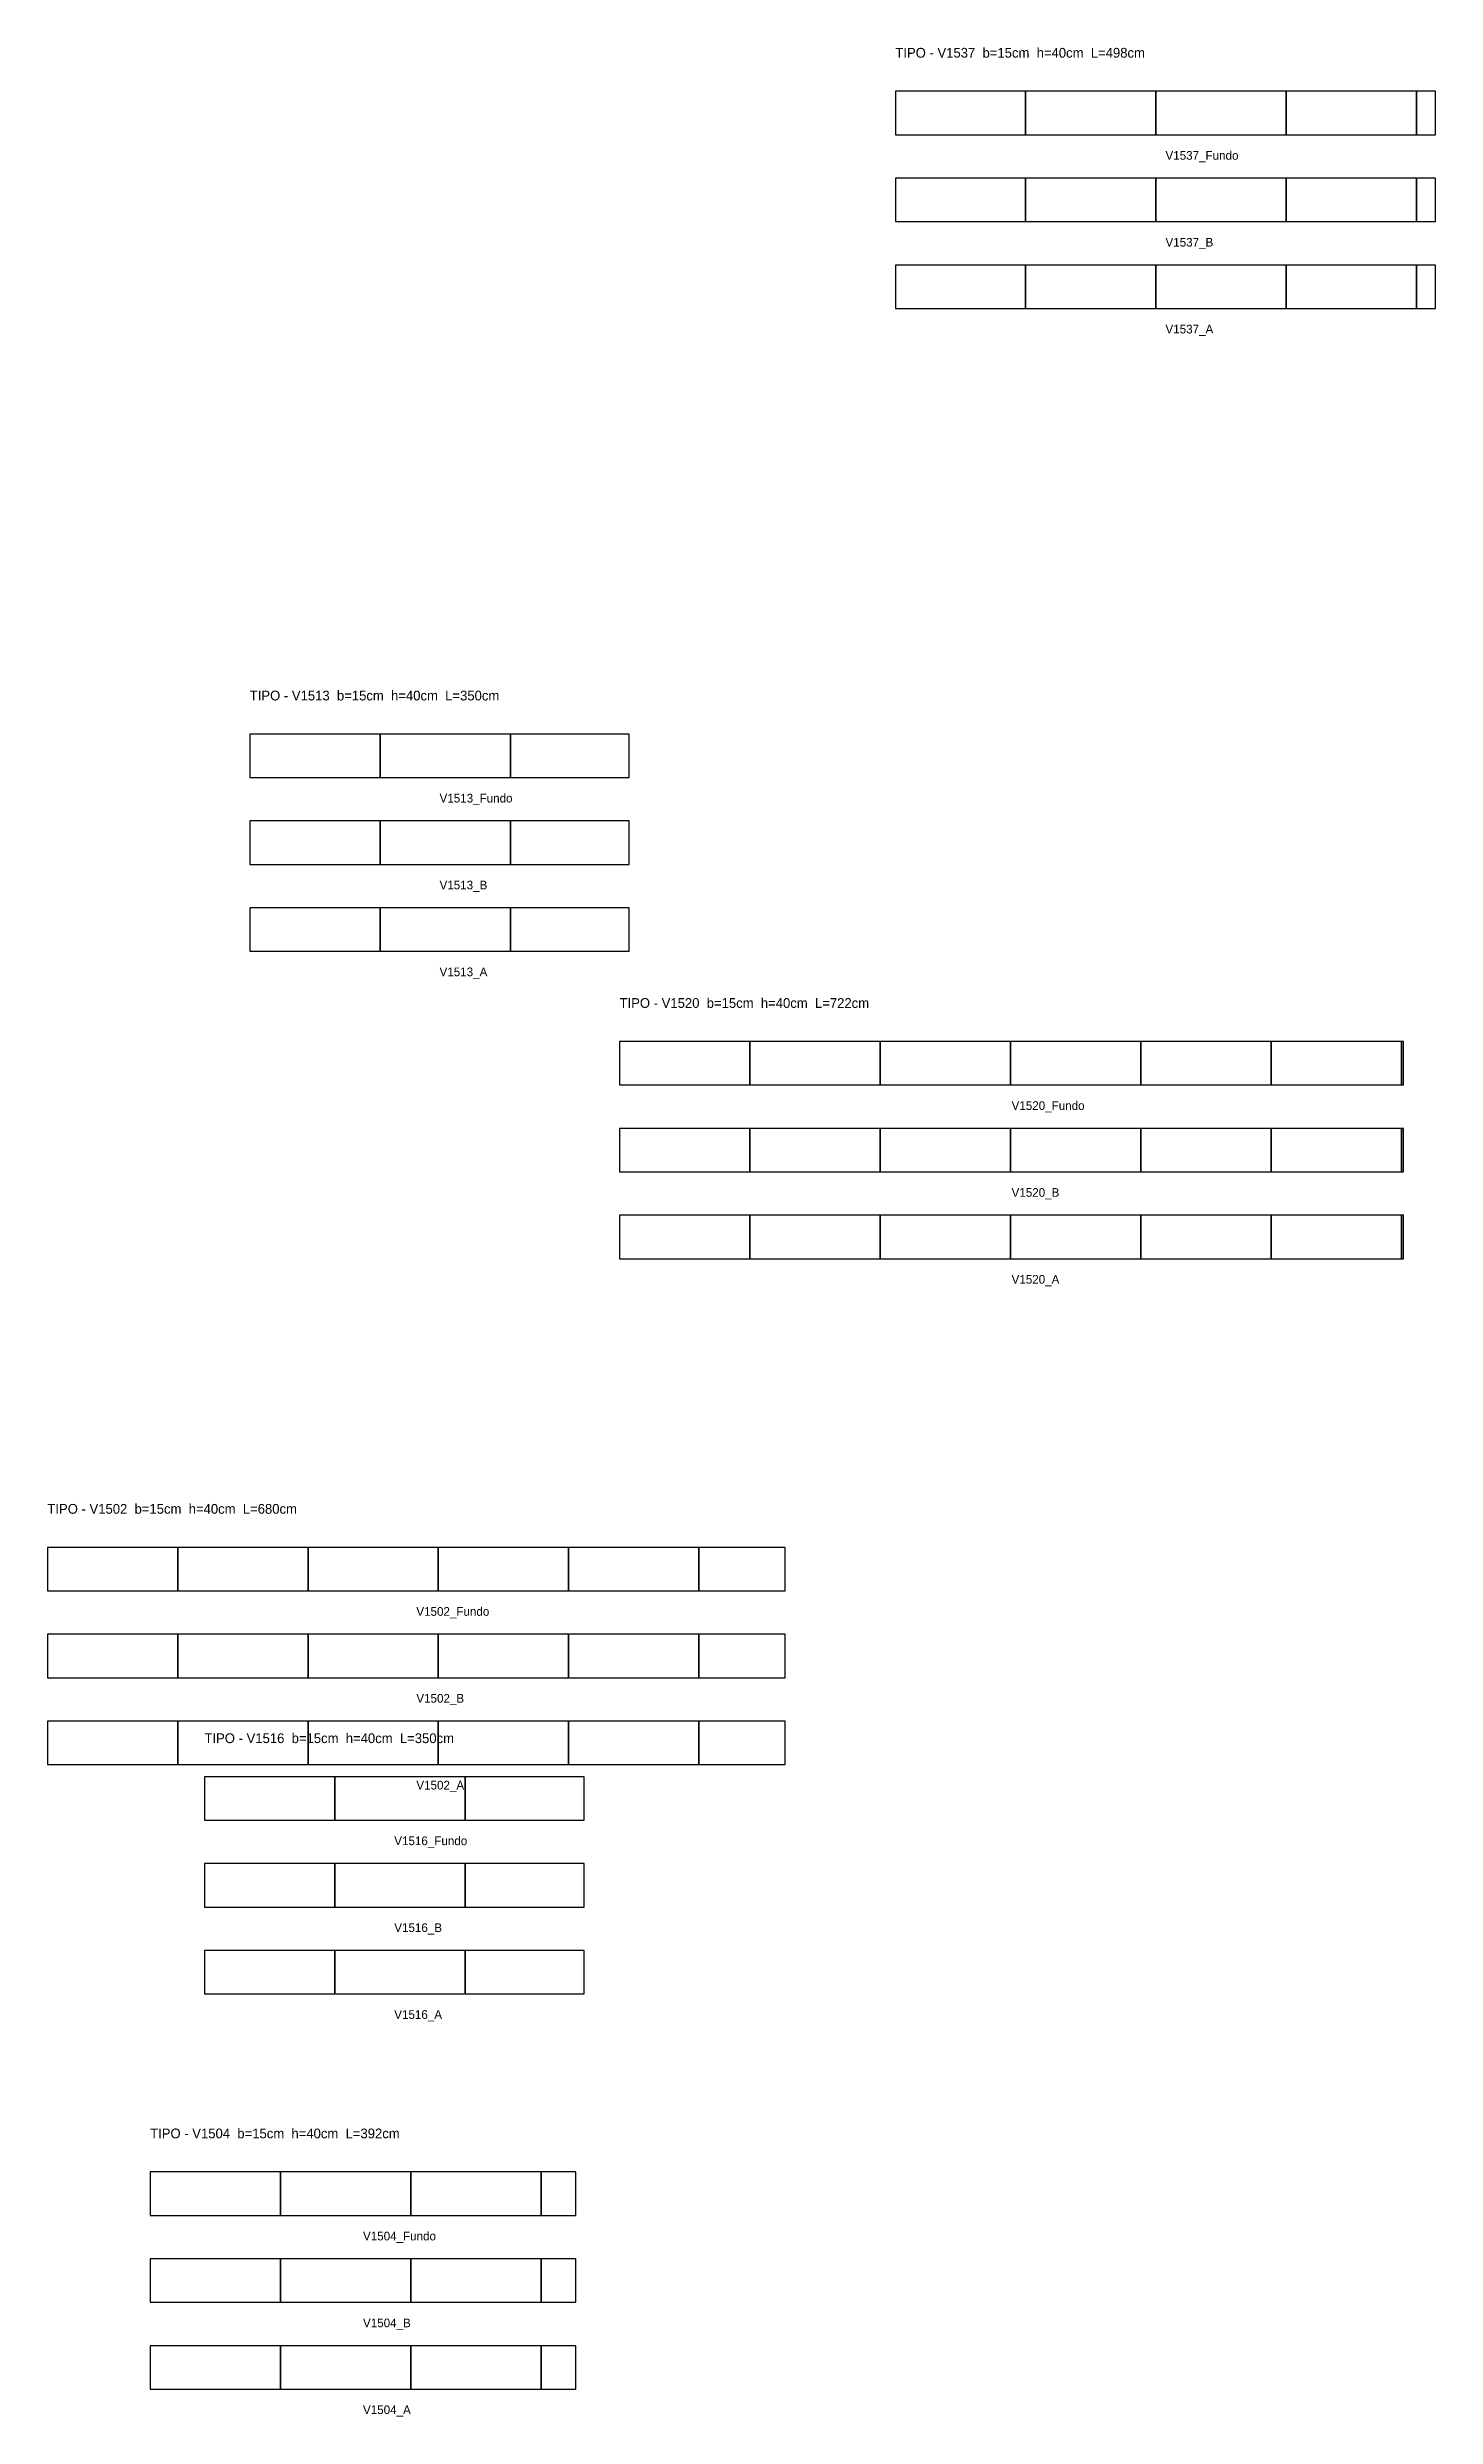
# Model space of a CAD drawing. Header units: metres. Extents: x -378 to 9631, y -10925 to 13375.
# Drawn here: x 6901 to 8179, y 8052 to 10234 of the extents above; entities that cross this region are included whole.
import ezdxf

# ---------------------------------------------------------------- set-up
doc = ezdxf.new("R2010")
doc.units = ezdxf.units.M

msp = doc.modelspace()

# ---------------------------------------------------------------- texts
at = {"layer": 'NOMENCLATURA', "char_height": 9, "attachment_point": 1}
for s, insert in [('TIPO - V1537  b=15cm  h=40cm  L=498cm', (7681.56, 10233.7)), ('TIPO - V1513  b=15cm  h=40cm  L=350cm', (7087.06, 9641.66)), ('TIPO - V1520  b=15cm  h=40cm  L=722cm', (7427.58, 9358.48)), ('TIPO - V1502  b=15cm  h=40cm  L=680cm', (6900.7, 8892.56)), ('TIPO - V1516  b=15cm  h=40cm  L=350cm', (7045.35, 8681.3)), ('TIPO - V1504  b=15cm  h=40cm  L=392cm', (6995.33, 8317.26))]:
    msp.add_mtext(s, dxfattribs=dict(at, insert=insert))
at = {"layer": 'Texto Secao', "char_height": 8, "attachment_point": 1}
for s, insert in [('V1537_Fundo', (7930.31, 10138.7)), ('V1537_B', (7930.31, 10058.7)), ('V1537_A', (7930.31, 9978.7)), ('V1513_Fundo', (7261.81, 9546.66)), ('V1513_B', (7261.81, 9466.66)), ('V1513_A', (7261.81, 9386.66)), ('V1520_Fundo', (7788.58, 9263.48)), ('V1520_B', (7788.58, 9183.48)), ('V1520_A', (7788.58, 9103.48)), ('V1502_Fundo', (7240.45, 8797.56)), ('V1502_B', (7240.45, 8717.56)), ('V1502_A', (7240.45, 8637.56)), ('V1516_Fundo', (7220.1, 8586.3)), ('V1516_B', (7220.1, 8506.3)), ('V1516_A', (7220.1, 8426.3)), ('V1504_Fundo', (7191.33, 8222.26)), ('V1504_B', (7191.33, 8142.26)), ('V1504_A', (7191.33, 8062.26))]:
    msp.add_mtext(s, dxfattribs=dict(at, insert=insert))

# ---------------------------------------------------------------- linework, layer by layer
at = {"layer": 'Paineis'}
for points in [[(7681.56, 10153.7), (7801.56, 10153.7), (7801.56, 10193.7), (7681.56, 10193.7)], [(7801.56, 10153.7), (7921.56, 10153.7), (7921.56, 10193.7), (7801.56, 10193.7)], [(7921.56, 10153.7), (8041.56, 10153.7), (8041.56, 10193.7), (7921.56, 10193.7)], [(8041.56, 10153.7), (8161.56, 10153.7), (8161.56, 10193.7), (8041.56, 10193.7)], [(8161.56, 10153.7), (8179.06, 10153.7), (8179.06, 10193.7), (8161.56, 10193.7)], [(7681.56, 10073.7), (7801.56, 10073.7), (7801.56, 10113.7), (7681.56, 10113.7)], [(7801.56, 10073.7), (7921.56, 10073.7), (7921.56, 10113.7), (7801.56, 10113.7)], [(7921.56, 10073.7), (8041.56, 10073.7), (8041.56, 10113.7), (7921.56, 10113.7)], [(8041.56, 10073.7), (8161.56, 10073.7), (8161.56, 10113.7), (8041.56, 10113.7)], [(8161.56, 10073.7), (8179.06, 10073.7), (8179.06, 10113.7), (8161.56, 10113.7)], [(7681.56, 9993.7), (7801.56, 9993.7), (7801.56, 10033.7), (7681.56, 10033.7)], [(7801.56, 9993.7), (7921.56, 9993.7), (7921.56, 10033.7), (7801.56, 10033.7)], [(7921.56, 9993.7), (8041.56, 9993.7), (8041.56, 10033.7), (7921.56, 10033.7)], [(8041.56, 9993.7), (8161.56, 9993.7), (8161.56, 10033.7), (8041.56, 10033.7)], [(8161.56, 9993.7), (8179.06, 9993.7), (8179.06, 10033.7), (8161.56, 10033.7)], [(7087.06, 9561.66), (7207.06, 9561.66), (7207.06, 9601.66), (7087.06, 9601.66)], [(7207.06, 9561.66), (7327.06, 9561.66), (7327.06, 9601.66), (7207.06, 9601.66)], [(7327.06, 9561.66), (7436.56, 9561.66), (7436.56, 9601.66), (7327.06, 9601.66)], [(7087.06, 9481.66), (7207.06, 9481.66), (7207.06, 9521.66), (7087.06, 9521.66)], [(7207.06, 9481.66), (7327.06, 9481.66), (7327.06, 9521.66), (7207.06, 9521.66)], [(7327.06, 9481.66), (7436.56, 9481.66), (7436.56, 9521.66), (7327.06, 9521.66)], [(7087.06, 9401.66), (7207.06, 9401.66), (7207.06, 9441.66), (7087.06, 9441.66)], [(7207.06, 9401.66), (7327.06, 9401.66), (7327.06, 9441.66), (7207.06, 9441.66)], [(7327.06, 9401.66), (7436.56, 9401.66), (7436.56, 9441.66), (7327.06, 9441.66)], [(7427.58, 9278.48), (7547.58, 9278.48), (7547.58, 9318.48), (7427.58, 9318.48)], [(7547.58, 9278.48), (7667.58, 9278.48), (7667.58, 9318.48), (7547.58, 9318.48)], [(7667.58, 9278.48), (7787.58, 9278.48), (7787.58, 9318.48), (7667.58, 9318.48)], [(7787.58, 9278.48), (7907.58, 9278.48), (7907.58, 9318.48), (7787.58, 9318.48)], [(7907.58, 9278.48), (8027.58, 9278.48), (8027.58, 9318.48), (7907.58, 9318.48)], [(8027.58, 9278.48), (8147.58, 9278.48), (8147.58, 9318.48), (8027.58, 9318.48)], [(8147.58, 9278.48), (8149.58, 9278.48), (8149.58, 9318.48), (8147.58, 9318.48)], [(7427.58, 9198.48), (7547.58, 9198.48), (7547.58, 9238.48), (7427.58, 9238.48)], [(7547.58, 9198.48), (7667.58, 9198.48), (7667.58, 9238.48), (7547.58, 9238.48)], [(7667.58, 9198.48), (7787.58, 9198.48), (7787.58, 9238.48), (7667.58, 9238.48)], [(7787.58, 9198.48), (7907.58, 9198.48), (7907.58, 9238.48), (7787.58, 9238.48)], [(7907.58, 9198.48), (8027.58, 9198.48), (8027.58, 9238.48), (7907.58, 9238.48)], [(8027.58, 9198.48), (8147.58, 9198.48), (8147.58, 9238.48), (8027.58, 9238.48)], [(8147.58, 9198.48), (8149.58, 9198.48), (8149.58, 9238.48), (8147.58, 9238.48)], [(7427.58, 9118.48), (7547.58, 9118.48), (7547.58, 9158.48), (7427.58, 9158.48)], [(7547.58, 9118.48), (7667.58, 9118.48), (7667.58, 9158.48), (7547.58, 9158.48)], [(7667.58, 9118.48), (7787.58, 9118.48), (7787.58, 9158.48), (7667.58, 9158.48)], [(7787.58, 9118.48), (7907.58, 9118.48), (7907.58, 9158.48), (7787.58, 9158.48)], [(7907.58, 9118.48), (8027.58, 9118.48), (8027.58, 9158.48), (7907.58, 9158.48)], [(8027.58, 9118.48), (8147.58, 9118.48), (8147.58, 9158.48), (8027.58, 9158.48)], [(8147.58, 9118.48), (8149.58, 9118.48), (8149.58, 9158.48), (8147.58, 9158.48)], [(6900.7, 8812.56), (7020.7, 8812.56), (7020.7, 8852.56), (6900.7, 8852.56)], [(7020.7, 8812.56), (7140.7, 8812.56), (7140.7, 8852.56), (7020.7, 8852.56)], [(7140.7, 8812.56), (7260.7, 8812.56), (7260.7, 8852.56), (7140.7, 8852.56)], [(7260.7, 8812.56), (7380.7, 8812.56), (7380.7, 8852.56), (7260.7, 8852.56)], [(7380.7, 8812.56), (7500.7, 8812.56), (7500.7, 8852.56), (7380.7, 8852.56)], [(7500.7, 8812.56), (7580.2, 8812.56), (7580.2, 8852.56), (7500.7, 8852.56)], [(6900.7, 8732.56), (7020.7, 8732.56), (7020.7, 8772.56), (6900.7, 8772.56)], [(7020.7, 8732.56), (7140.7, 8732.56), (7140.7, 8772.56), (7020.7, 8772.56)], [(7140.7, 8732.56), (7260.7, 8732.56), (7260.7, 8772.56), (7140.7, 8772.56)], [(7260.7, 8732.56), (7380.7, 8732.56), (7380.7, 8772.56), (7260.7, 8772.56)], [(7380.7, 8732.56), (7500.7, 8732.56), (7500.7, 8772.56), (7380.7, 8772.56)], [(7500.7, 8732.56), (7580.2, 8732.56), (7580.2, 8772.56), (7500.7, 8772.56)], [(6900.7, 8652.56), (7020.7, 8652.56), (7020.7, 8692.56), (6900.7, 8692.56)], [(7020.7, 8652.56), (7140.7, 8652.56), (7140.7, 8692.56), (7020.7, 8692.56)], [(7140.7, 8652.56), (7260.7, 8652.56), (7260.7, 8692.56), (7140.7, 8692.56)], [(7260.7, 8652.56), (7380.7, 8652.56), (7380.7, 8692.56), (7260.7, 8692.56)], [(7380.7, 8652.56), (7500.7, 8652.56), (7500.7, 8692.56), (7380.7, 8692.56)], [(7500.7, 8652.56), (7580.2, 8652.56), (7580.2, 8692.56), (7500.7, 8692.56)], [(7045.35, 8601.3), (7165.35, 8601.3), (7165.35, 8641.3), (7045.35, 8641.3)], [(7165.35, 8601.3), (7285.35, 8601.3), (7285.35, 8641.3), (7165.35, 8641.3)], [(7285.35, 8601.3), (7394.85, 8601.3), (7394.85, 8641.3), (7285.35, 8641.3)], [(7045.35, 8521.3), (7165.35, 8521.3), (7165.35, 8561.3), (7045.35, 8561.3)], [(7165.35, 8521.3), (7285.35, 8521.3), (7285.35, 8561.3), (7165.35, 8561.3)], [(7285.35, 8521.3), (7394.85, 8521.3), (7394.85, 8561.3), (7285.35, 8561.3)], [(7045.35, 8441.3), (7165.35, 8441.3), (7165.35, 8481.3), (7045.35, 8481.3)], [(7165.35, 8441.3), (7285.35, 8441.3), (7285.35, 8481.3), (7165.35, 8481.3)], [(7285.35, 8441.3), (7394.85, 8441.3), (7394.85, 8481.3), (7285.35, 8481.3)], [(6995.33, 8237.26), (7115.33, 8237.26), (7115.33, 8277.26), (6995.33, 8277.26)], [(7115.33, 8237.26), (7235.33, 8237.26), (7235.33, 8277.26), (7115.33, 8277.26)], [(7235.33, 8237.26), (7355.33, 8237.26), (7355.33, 8277.26), (7235.33, 8277.26)], [(7355.33, 8237.26), (7387.33, 8237.26), (7387.33, 8277.26), (7355.33, 8277.26)], [(6995.33, 8157.26), (7115.33, 8157.26), (7115.33, 8197.26), (6995.33, 8197.26)], [(7115.33, 8157.26), (7235.33, 8157.26), (7235.33, 8197.26), (7115.33, 8197.26)], [(7235.33, 8157.26), (7355.33, 8157.26), (7355.33, 8197.26), (7235.33, 8197.26)], [(7355.33, 8157.26), (7387.33, 8157.26), (7387.33, 8197.26), (7355.33, 8197.26)], [(6995.33, 8077.26), (7115.33, 8077.26), (7115.33, 8117.26), (6995.33, 8117.26)], [(7115.33, 8077.26), (7235.33, 8077.26), (7235.33, 8117.26), (7115.33, 8117.26)], [(7235.33, 8077.26), (7355.33, 8077.26), (7355.33, 8117.26), (7235.33, 8117.26)], [(7355.33, 8077.26), (7387.33, 8077.26), (7387.33, 8117.26), (7355.33, 8117.26)]]:
    msp.add_lwpolyline(points, close=True, dxfattribs=at)

msp.set_redraw_order([(e.dxf.handle, doc.entitydb.next_handle()) for e in msp.query("TEXT MTEXT ATTDEF DIMENSION ARC_DIMENSION")])  # texts and dimensions are drawn at this point

doc.saveas('drawing.dxf')
